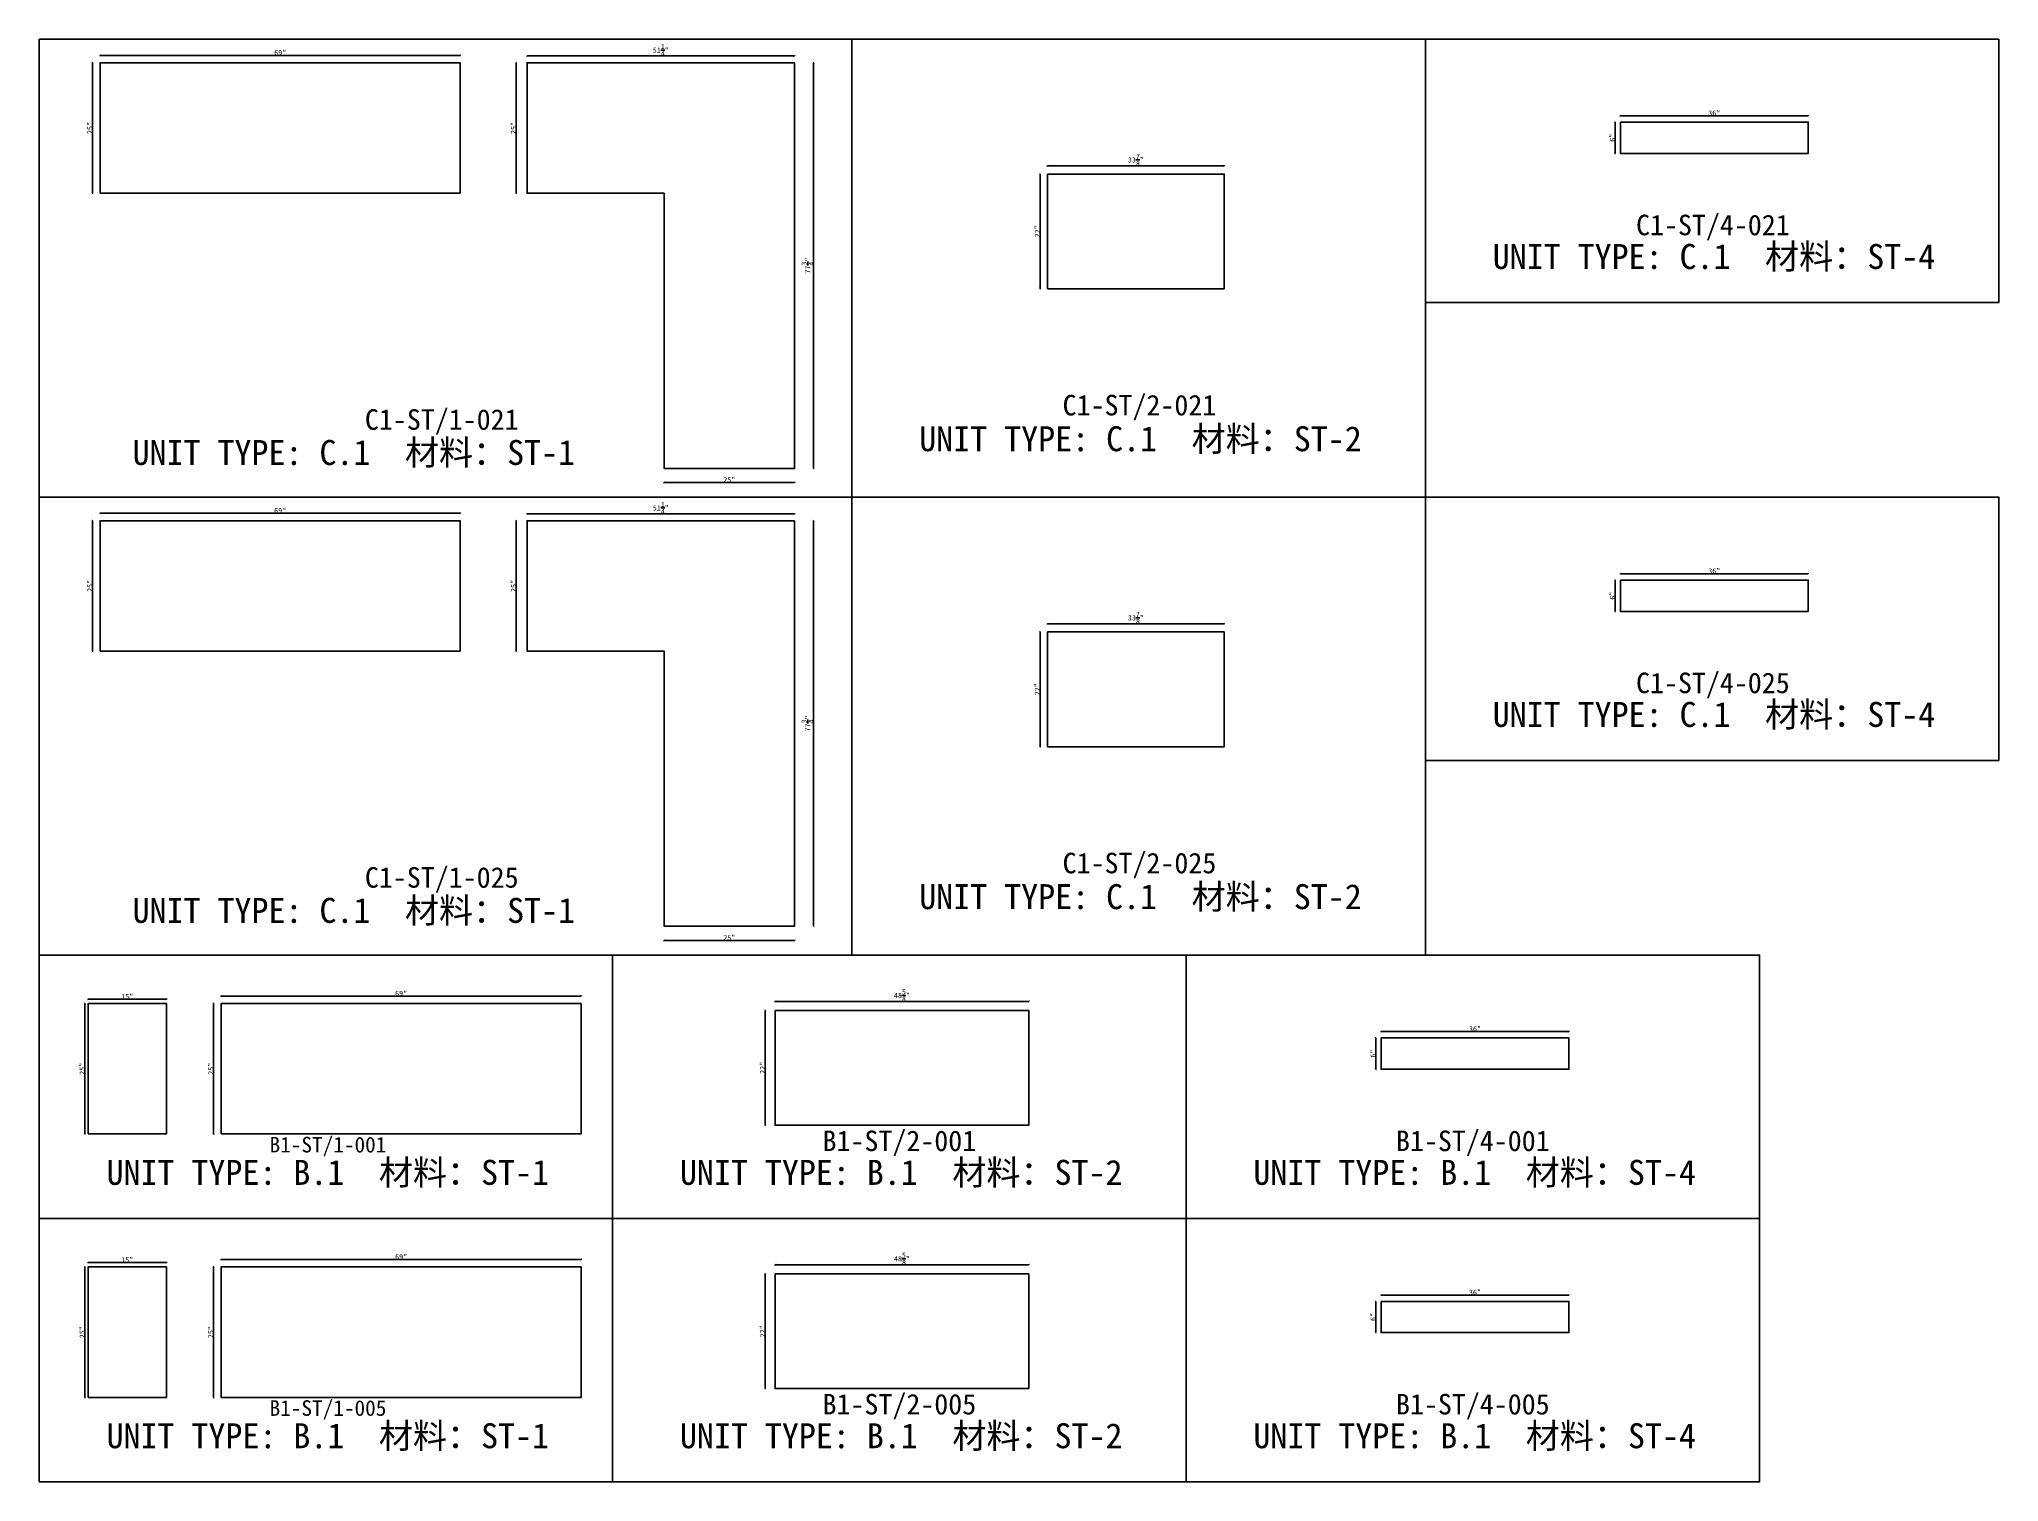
# Model space of a CAD drawing. Header units: millimetres. Extents: x -46966 to 138077, y -48408 to 2116.
# Drawn here: x -20934 to -11393, y -16272 to -9248 of the extents above; entities that cross this region are included whole.
import ezdxf
from ezdxf.enums import TextEntityAlignment as Align

# ---------------------------------------------------------------- set-up
doc = ezdxf.new("R2010")
doc.units = ezdxf.units.MM
doc.layers.add('PART_NUMBER', color=3, linetype='Continuous')
doc.styles.add('样式 1', font='')
doc.styles.get('样式 1').set_extended_font_data('NSimSun')
doc.dimstyles.new('副本 ISO-25', dxfattribs={"dimtxt": 25, "dimasz": 10, "dimexe": 1.5, "dimexo": 0.5, "dimtad": 1, "dimlfac": 0.03937, "dimlunit": 5, "dimtxsty": '样式 1', "dimblk": 'ARCHTICK', "dimcen": 2.5, "dimclrd": 256, "dimclrt": 1, "dimazin": 3, "dimtfac": 1, "dimtmove": 0, "dimatfit": 3, "dimfxlon": 1})

msp = doc.modelspace()

# ---------------------------------------------------------------- texts
at = {"style": '样式 1'}
for s, p in [('UNIT TYPE: C.1', (-13857.399, -10366.57)), ('材料：ST-4', (-12531.118, -10366.57)), ('UNIT TYPE: C.1', (-16649.274, -11253.748)), ('材料：ST-2', (-15322.993, -11253.748)), ('UNIT TYPE: C.1', (-20479.36, -11320.702)), ('材料：ST-1', (-19153.079, -11320.702)), ('UNIT TYPE: C.1', (-13857.399, -12596.137)), ('材料：ST-4', (-12531.118, -12596.137)), ('材料：ST-2', (-15322.993, -13483.316)), ('UNIT TYPE: C.1', (-20479.36, -13550.269)), ('材料：ST-1', (-19153.079, -13550.269)), ('UNIT TYPE: C.1', (-16649.274, -13483.316)), ('材料：ST-1', (-19279.874, -14825.704)), ('材料：ST-2', (-16488, -14825.704)), ('材料：ST-4', (-13696.126, -14825.704)), ('UNIT TYPE: B.1', (-20606.155, -14825.704)), ('UNIT TYPE: B.1', (-17814.281, -14825.704)), ('UNIT TYPE: B.1', (-15022.407, -14825.704)), ('UNIT TYPE: B.1', (-20606.155, -16108.102)), ('材料：ST-1', (-19279.874, -16108.102)), ('UNIT TYPE: B.1', (-17814.281, -16108.102)), ('材料：ST-2', (-16488, -16108.102)), ('UNIT TYPE: B.1', (-15022.407, -16108.102)), ('材料：ST-4', (-13696.126, -16108.102))]:
    msp.add_text(s, height=121.5865, dxfattribs=at).set_placement(p)
at = {"layer": 'PART_NUMBER', "color": 3, "style": '样式 1'}
for s, height, p in [('C1-ST/4-021', 100, (-12785.164, -10152.243)), ('C1-ST/2-021', 100, (-15577.038, -11029.413)), ('C1-ST/1-021', 100, (-18973.92, -11099.413)), ('C1-ST/4-025', 100, (-12785.164, -12381.811)), ('C1-ST/2-025', 100, (-15577.038, -13258.98)), ('C1-ST/1-025', 100, (-18973.92, -13328.98)), ('B1-ST/1-001', 76, (-19527.816, -14630.057)), ('B1-ST/2-001', 100, (-16745.899, -14611.378)), ('B1-ST/4-001', 100, (-13954.025, -14611.378)), ('B1-ST/2-005', 100, (-16745.899, -15893.776)), ('B1-ST/4-005', 100, (-13954.025, -15893.776)), ('B1-ST/1-005', 76, (-19527.816, -15912.455))]:
    msp.add_text(s, height=height, dxfattribs=at).set_placement(p, align=Align.MIDDLE_CENTER)

# ---------------------------------------------------------------- blocks, each defined once
blk = doc.blocks.new('_ArchTick')
at = {"color": 0, "linetype": 'ByBlock', "const_width": 0.15}
blk.add_lwpolyline([(-0.5, -0.5), (0.5, 0.5)], dxfattribs=at)
blk = doc.blocks.new('*D474')
at = {"color": 0, "lineweight": -2, "transparency": 16777216}
for p, q in [((-20710.3, -15225.4), (-20712.8, -15225.4)), ((-20710.3, -15860.4), (-20712.8, -15860.4))]:
    blk.add_line(p, q, dxfattribs=at)
at = {"lineweight": -2, "transparency": 16777216}
blk.add_line((-20711.3, -15860.4), (-20711.3, -15225.4), dxfattribs=at)
at = {"layer": 'Defpoints', "color": 0, "transparency": 16777216}
for p in [(-20711.3, -15225.4), (-20695.5, -15225.4), (-20695.5, -15860.4)]:
    blk.add_point(p, dxfattribs=at)
at = {"lineweight": -2, "transparency": 16777216, "xscale": 10, "yscale": 10, "zscale": 10}
for p, rotation in [((-20711.3, -15225.4), 90), ((-20711.3, -15860.4), 270)]:
    blk.add_blockref('_ArchTick', p, dxfattribs=dict(at, rotation=rotation))
at = {"color": 1, "transparency": 16777216, "insert": (-20724.4, -15542.9), "char_height": 25, "attachment_point": 5, "rotation": 90, "style": '样式 1'}
blk.add_mtext('\\A1;25"', dxfattribs=at)
blk = doc.blocks.new('*D475')
at = {"color": 0, "lineweight": -2, "transparency": 16777216}
for p, q in [((-20695.5, -15205), (-20695.5, -15202.5)), ((-20314.5, -15205), (-20314.5, -15202.5))]:
    blk.add_line(p, q, dxfattribs=at)
at = {"lineweight": -2, "transparency": 16777216}
blk.add_line((-20695.5, -15204), (-20314.5, -15204), dxfattribs=at)
at = {"layer": 'Defpoints', "color": 0, "transparency": 16777216}
for p in [(-20695.5, -15225.4), (-20314.5, -15204), (-20314.5, -15225.4)]:
    blk.add_point(p, dxfattribs=at)
at = {"lineweight": -2, "transparency": 16777216, "xscale": 10, "yscale": 10, "zscale": 10, "rotation": 180}
blk.add_blockref('_ArchTick', (-20695.5, -15204), dxfattribs=at)
at = {"lineweight": -2, "transparency": 16777216, "xscale": 10, "yscale": 10, "zscale": 10}
blk.add_blockref('_ArchTick', (-20314.5, -15204), dxfattribs=at)
at = {"color": 1, "transparency": 16777216, "insert": (-20505, -15190.8), "char_height": 25, "attachment_point": 5, "style": '样式 1'}
blk.add_mtext('\\A1;15"', dxfattribs=at)
blk = doc.blocks.new('*D476')
at = {"color": 0, "lineweight": -2, "transparency": 16777216}
for p, q in [((-20084.2, -15225.4), (-20086.7, -15225.4)), ((-20084.2, -15860.4), (-20086.7, -15860.4))]:
    blk.add_line(p, q, dxfattribs=at)
at = {"lineweight": -2, "transparency": 16777216}
blk.add_line((-20085.2, -15860.4), (-20085.2, -15225.4), dxfattribs=at)
at = {"layer": 'Defpoints', "color": 0, "transparency": 16777216}
for p in [(-20085.2, -15225.4), (-20048.2, -15225.4), (-20048.2, -15860.4)]:
    blk.add_point(p, dxfattribs=at)
at = {"lineweight": -2, "transparency": 16777216, "xscale": 10, "yscale": 10, "zscale": 10}
for p, rotation in [((-20085.2, -15225.4), 90), ((-20085.2, -15860.4), 270)]:
    blk.add_blockref('_ArchTick', p, dxfattribs=dict(at, rotation=rotation))
at = {"color": 1, "transparency": 16777216, "insert": (-20098.3, -15542.9), "char_height": 25, "attachment_point": 5, "rotation": 90, "style": '样式 1'}
blk.add_mtext('\\A1;25"', dxfattribs=at)
blk = doc.blocks.new('*D477')
at = {"color": 0, "lineweight": -2, "transparency": 16777216}
for p, q in [((-20048.2, -15190.1), (-20048.2, -15187.6)), ((-18295.6, -15190.1), (-18295.6, -15187.6))]:
    blk.add_line(p, q, dxfattribs=at)
at = {"lineweight": -2, "transparency": 16777216}
blk.add_line((-20048.2, -15189.1), (-18295.6, -15189.1), dxfattribs=at)
at = {"layer": 'Defpoints', "color": 0, "transparency": 16777216}
for p in [(-20048.2, -15225.4), (-18295.6, -15189.1), (-18295.6, -15225.4)]:
    blk.add_point(p, dxfattribs=at)
at = {"lineweight": -2, "transparency": 16777216, "xscale": 10, "yscale": 10, "zscale": 10, "rotation": 180}
blk.add_blockref('_ArchTick', (-20048.2, -15189.1), dxfattribs=at)
at = {"lineweight": -2, "transparency": 16777216, "xscale": 10, "yscale": 10, "zscale": 10}
blk.add_blockref('_ArchTick', (-18295.6, -15189.1), dxfattribs=at)
at = {"color": 1, "transparency": 16777216, "insert": (-19171.9, -15175.9), "char_height": 25, "attachment_point": 5, "style": '样式 1'}
blk.add_mtext('\\A1;69"', dxfattribs=at)
blk = doc.blocks.new('*D478')
at = {"color": 0, "lineweight": -2, "transparency": 16777216}
for p, q in [((-17350.9, -15215.7), (-17350.9, -15213.2)), ((-16115.8, -15215.7), (-16115.8, -15213.2))]:
    blk.add_line(p, q, dxfattribs=at)
at = {"lineweight": -2, "transparency": 16777216}
blk.add_line((-17350.9, -15214.7), (-16115.8, -15214.7), dxfattribs=at)
at = {"layer": 'Defpoints', "color": 0, "transparency": 16777216}
for p in [(-17350.9, -15259.2), (-16115.8, -15214.7), (-16115.8, -15259.2)]:
    blk.add_point(p, dxfattribs=at)
at = {"lineweight": -2, "transparency": 16777216, "xscale": 10, "yscale": 10, "zscale": 10, "rotation": 180}
blk.add_blockref('_ArchTick', (-17350.9, -15214.7), dxfattribs=at)
at = {"lineweight": -2, "transparency": 16777216, "xscale": 10, "yscale": 10, "zscale": 10}
blk.add_blockref('_ArchTick', (-16115.8, -15214.7), dxfattribs=at)
at = {"color": 1, "transparency": 16777216, "insert": (-16733.3, -15185.6), "char_height": 25, "attachment_point": 5, "style": '样式 1'}
blk.add_mtext('\\A1;48{\\H1x;\\S5/8;}"', dxfattribs=at)
blk = doc.blocks.new('*D479')
at = {"color": 0, "lineweight": -2, "transparency": 16777216}
for p, q in [((-17397.6, -15259.2), (-17400.1, -15259.2)), ((-17397.6, -15818), (-17400.1, -15818))]:
    blk.add_line(p, q, dxfattribs=at)
at = {"lineweight": -2, "transparency": 16777216}
blk.add_line((-17398.6, -15818), (-17398.6, -15259.2), dxfattribs=at)
at = {"layer": 'Defpoints', "color": 0, "transparency": 16777216}
for p in [(-17398.6, -15259.2), (-17350.9, -15259.2), (-17350.9, -15818)]:
    blk.add_point(p, dxfattribs=at)
at = {"lineweight": -2, "transparency": 16777216, "xscale": 10, "yscale": 10, "zscale": 10}
for p, rotation in [((-17398.6, -15259.2), 90), ((-17398.6, -15818), 270)]:
    blk.add_blockref('_ArchTick', p, dxfattribs=dict(at, rotation=rotation))
at = {"color": 1, "transparency": 16777216, "insert": (-17411.8, -15538.6), "char_height": 25, "attachment_point": 5, "rotation": 90, "style": '样式 1'}
blk.add_mtext('\\A1;22"', dxfattribs=at)
blk = doc.blocks.new('*D480')
at = {"color": 0, "lineweight": -2, "transparency": 16777216}
for p, q in [((-14400.7, -15363.1), (-14400.7, -15360.6)), ((-13486.3, -15363.1), (-13486.3, -15360.6))]:
    blk.add_line(p, q, dxfattribs=at)
at = {"lineweight": -2, "transparency": 16777216}
blk.add_line((-14400.7, -15362.1), (-13486.3, -15362.1), dxfattribs=at)
at = {"layer": 'Defpoints', "color": 0, "transparency": 16777216}
for p in [(-14400.7, -15392.9), (-13486.3, -15362.1), (-13486.3, -15392.9)]:
    blk.add_point(p, dxfattribs=at)
at = {"lineweight": -2, "transparency": 16777216, "xscale": 10, "yscale": 10, "zscale": 10, "rotation": 180}
blk.add_blockref('_ArchTick', (-14400.7, -15362.1), dxfattribs=at)
at = {"lineweight": -2, "transparency": 16777216, "xscale": 10, "yscale": 10, "zscale": 10}
blk.add_blockref('_ArchTick', (-13486.3, -15362.1), dxfattribs=at)
at = {"color": 1, "transparency": 16777216, "insert": (-13943.5, -15349), "char_height": 25, "attachment_point": 5, "style": '样式 1'}
blk.add_mtext('\\A1;36"', dxfattribs=at)
blk = doc.blocks.new('*D481')
at = {"color": 0, "lineweight": -2, "transparency": 16777216}
for p, q in [((-14425.6, -15392.9), (-14428.1, -15392.9)), ((-14425.6, -15545.3), (-14428.1, -15545.3))]:
    blk.add_line(p, q, dxfattribs=at)
at = {"lineweight": -2, "transparency": 16777216}
blk.add_line((-14426.6, -15545.3), (-14426.6, -15392.9), dxfattribs=at)
at = {"layer": 'Defpoints', "color": 0, "transparency": 16777216}
for p in [(-14426.6, -15392.9), (-14400.7, -15392.9), (-14400.7, -15545.3)]:
    blk.add_point(p, dxfattribs=at)
at = {"lineweight": -2, "transparency": 16777216, "xscale": 10, "yscale": 10, "zscale": 10}
for p, rotation in [((-14426.6, -15392.9), 90), ((-14426.6, -15545.3), 270)]:
    blk.add_blockref('_ArchTick', p, dxfattribs=dict(at, rotation=rotation))
at = {"color": 1, "transparency": 16777216, "insert": (-14439.7, -15469.1), "char_height": 25, "attachment_point": 5, "rotation": 90, "style": '样式 1'}
blk.add_mtext('\\A1;6"', dxfattribs=at)
blk = doc.blocks.new('*D466')
at = {"color": 0, "lineweight": -2, "transparency": 16777216}
for p, q in [((-20710.3, -13943), (-20712.8, -13943)), ((-20710.3, -14578), (-20712.8, -14578))]:
    blk.add_line(p, q, dxfattribs=at)
at = {"lineweight": -2, "transparency": 16777216}
blk.add_line((-20711.3, -14578), (-20711.3, -13943), dxfattribs=at)
at = {"layer": 'Defpoints', "color": 0, "transparency": 16777216}
for p in [(-20711.3, -13943), (-20695.5, -13943), (-20695.5, -14578)]:
    blk.add_point(p, dxfattribs=at)
at = {"lineweight": -2, "transparency": 16777216, "xscale": 10, "yscale": 10, "zscale": 10}
for p, rotation in [((-20711.3, -13943), 90), ((-20711.3, -14578), 270)]:
    blk.add_blockref('_ArchTick', p, dxfattribs=dict(at, rotation=rotation))
at = {"color": 1, "transparency": 16777216, "insert": (-20724.4, -14260.5), "char_height": 25, "attachment_point": 5, "rotation": 90, "style": '样式 1'}
blk.add_mtext('\\A1;25"', dxfattribs=at)
blk = doc.blocks.new('*D467')
at = {"color": 0, "lineweight": -2, "transparency": 16777216}
for p, q in [((-20695.5, -13922.6), (-20695.5, -13920.1)), ((-20314.5, -13922.6), (-20314.5, -13920.1))]:
    blk.add_line(p, q, dxfattribs=at)
at = {"lineweight": -2, "transparency": 16777216}
blk.add_line((-20695.5, -13921.6), (-20314.5, -13921.6), dxfattribs=at)
at = {"layer": 'Defpoints', "color": 0, "transparency": 16777216}
for p in [(-20314.5, -13921.6), (-20695.5, -13943), (-20314.5, -13943)]:
    blk.add_point(p, dxfattribs=at)
at = {"lineweight": -2, "transparency": 16777216, "xscale": 10, "yscale": 10, "zscale": 10, "rotation": 180}
blk.add_blockref('_ArchTick', (-20695.5, -13921.6), dxfattribs=at)
at = {"lineweight": -2, "transparency": 16777216, "xscale": 10, "yscale": 10, "zscale": 10}
blk.add_blockref('_ArchTick', (-20314.5, -13921.6), dxfattribs=at)
at = {"color": 1, "transparency": 16777216, "insert": (-20505, -13908.4), "char_height": 25, "attachment_point": 5, "style": '样式 1'}
blk.add_mtext('\\A1;15"', dxfattribs=at)
blk = doc.blocks.new('*D468')
at = {"color": 0, "lineweight": -2, "transparency": 16777216}
for p, q in [((-20084.2, -13943), (-20086.7, -13943)), ((-20084.2, -14578), (-20086.7, -14578))]:
    blk.add_line(p, q, dxfattribs=at)
at = {"lineweight": -2, "transparency": 16777216}
blk.add_line((-20085.2, -14578), (-20085.2, -13943), dxfattribs=at)
at = {"layer": 'Defpoints', "color": 0, "transparency": 16777216}
for p in [(-20085.2, -13943), (-20048.2, -13943), (-20048.2, -14578)]:
    blk.add_point(p, dxfattribs=at)
at = {"lineweight": -2, "transparency": 16777216, "xscale": 10, "yscale": 10, "zscale": 10}
for p, rotation in [((-20085.2, -13943), 90), ((-20085.2, -14578), 270)]:
    blk.add_blockref('_ArchTick', p, dxfattribs=dict(at, rotation=rotation))
at = {"color": 1, "transparency": 16777216, "insert": (-20098.3, -14260.5), "char_height": 25, "attachment_point": 5, "rotation": 90, "style": '样式 1'}
blk.add_mtext('\\A1;25"', dxfattribs=at)
blk = doc.blocks.new('*D469')
at = {"color": 0, "lineweight": -2, "transparency": 16777216}
for p, q in [((-20048.2, -13907.7), (-20048.2, -13905.2)), ((-18295.6, -13907.7), (-18295.6, -13905.2))]:
    blk.add_line(p, q, dxfattribs=at)
at = {"lineweight": -2, "transparency": 16777216}
blk.add_line((-20048.2, -13906.7), (-18295.6, -13906.7), dxfattribs=at)
at = {"layer": 'Defpoints', "color": 0, "transparency": 16777216}
for p in [(-18295.6, -13906.7), (-20048.2, -13943), (-18295.6, -13943)]:
    blk.add_point(p, dxfattribs=at)
at = {"lineweight": -2, "transparency": 16777216, "xscale": 10, "yscale": 10, "zscale": 10, "rotation": 180}
blk.add_blockref('_ArchTick', (-20048.2, -13906.7), dxfattribs=at)
at = {"lineweight": -2, "transparency": 16777216, "xscale": 10, "yscale": 10, "zscale": 10}
blk.add_blockref('_ArchTick', (-18295.6, -13906.7), dxfattribs=at)
at = {"color": 1, "transparency": 16777216, "insert": (-19171.9, -13893.5), "char_height": 25, "attachment_point": 5, "style": '样式 1'}
blk.add_mtext('\\A1;69"', dxfattribs=at)
blk = doc.blocks.new('*D470')
at = {"color": 0, "lineweight": -2, "transparency": 16777216}
for p, q in [((-17350.9, -13933.3), (-17350.9, -13930.8)), ((-16115.8, -13933.3), (-16115.8, -13930.8))]:
    blk.add_line(p, q, dxfattribs=at)
at = {"lineweight": -2, "transparency": 16777216}
blk.add_line((-17350.9, -13932.3), (-16115.8, -13932.3), dxfattribs=at)
at = {"layer": 'Defpoints', "color": 0, "transparency": 16777216}
for p in [(-17350.9, -13976.8), (-16115.8, -13932.3), (-16115.8, -13976.8)]:
    blk.add_point(p, dxfattribs=at)
at = {"lineweight": -2, "transparency": 16777216, "xscale": 10, "yscale": 10, "zscale": 10, "rotation": 180}
blk.add_blockref('_ArchTick', (-17350.9, -13932.3), dxfattribs=at)
at = {"lineweight": -2, "transparency": 16777216, "xscale": 10, "yscale": 10, "zscale": 10}
blk.add_blockref('_ArchTick', (-16115.8, -13932.3), dxfattribs=at)
at = {"color": 1, "transparency": 16777216, "insert": (-16733.3, -13903.2), "char_height": 25, "attachment_point": 5, "style": '样式 1'}
blk.add_mtext('\\A1;48{\\H1x;\\S5/8;}"', dxfattribs=at)
blk = doc.blocks.new('*D471')
at = {"color": 0, "lineweight": -2, "transparency": 16777216}
for p, q in [((-17397.6, -13976.8), (-17400.1, -13976.8)), ((-17397.6, -14535.6), (-17400.1, -14535.6))]:
    blk.add_line(p, q, dxfattribs=at)
at = {"lineweight": -2, "transparency": 16777216}
blk.add_line((-17398.6, -14535.6), (-17398.6, -13976.8), dxfattribs=at)
at = {"layer": 'Defpoints', "color": 0, "transparency": 16777216}
for p in [(-17398.6, -13976.8), (-17350.9, -13976.8), (-17350.9, -14535.6)]:
    blk.add_point(p, dxfattribs=at)
at = {"lineweight": -2, "transparency": 16777216, "xscale": 10, "yscale": 10, "zscale": 10}
for p, rotation in [((-17398.6, -13976.8), 90), ((-17398.6, -14535.6), 270)]:
    blk.add_blockref('_ArchTick', p, dxfattribs=dict(at, rotation=rotation))
at = {"color": 1, "transparency": 16777216, "insert": (-17411.8, -14256.2), "char_height": 25, "attachment_point": 5, "rotation": 90, "style": '样式 1'}
blk.add_mtext('\\A1;22"', dxfattribs=at)
blk = doc.blocks.new('*D472')
at = {"color": 0, "lineweight": -2, "transparency": 16777216}
for p, q in [((-14400.7, -14080.7), (-14400.7, -14078.2)), ((-13486.3, -14080.7), (-13486.3, -14078.2))]:
    blk.add_line(p, q, dxfattribs=at)
at = {"lineweight": -2, "transparency": 16777216}
blk.add_line((-14400.7, -14079.7), (-13486.3, -14079.7), dxfattribs=at)
at = {"layer": 'Defpoints', "color": 0, "transparency": 16777216}
for p in [(-14400.7, -14110.5), (-13486.3, -14079.7), (-13486.3, -14110.5)]:
    blk.add_point(p, dxfattribs=at)
at = {"lineweight": -2, "transparency": 16777216, "xscale": 10, "yscale": 10, "zscale": 10, "rotation": 180}
blk.add_blockref('_ArchTick', (-14400.7, -14079.7), dxfattribs=at)
at = {"lineweight": -2, "transparency": 16777216, "xscale": 10, "yscale": 10, "zscale": 10}
blk.add_blockref('_ArchTick', (-13486.3, -14079.7), dxfattribs=at)
at = {"color": 1, "transparency": 16777216, "insert": (-13943.5, -14066.6), "char_height": 25, "attachment_point": 5, "style": '样式 1'}
blk.add_mtext('\\A1;36"', dxfattribs=at)
blk = doc.blocks.new('*D473')
at = {"color": 0, "lineweight": -2, "transparency": 16777216}
for p, q in [((-14425.6, -14110.5), (-14428.1, -14110.5)), ((-14425.6, -14262.9), (-14428.1, -14262.9))]:
    blk.add_line(p, q, dxfattribs=at)
at = {"lineweight": -2, "transparency": 16777216}
blk.add_line((-14426.6, -14262.9), (-14426.6, -14110.5), dxfattribs=at)
at = {"layer": 'Defpoints', "color": 0, "transparency": 16777216}
for p in [(-14426.6, -14110.5), (-14400.7, -14110.5), (-14400.7, -14262.9)]:
    blk.add_point(p, dxfattribs=at)
at = {"lineweight": -2, "transparency": 16777216, "xscale": 10, "yscale": 10, "zscale": 10}
for p, rotation in [((-14426.6, -14110.5), 90), ((-14426.6, -14262.9), 270)]:
    blk.add_blockref('_ArchTick', p, dxfattribs=dict(at, rotation=rotation))
at = {"color": 1, "transparency": 16777216, "insert": (-14439.7, -14186.7), "char_height": 25, "attachment_point": 5, "rotation": 90, "style": '样式 1'}
blk.add_mtext('\\A1;6"', dxfattribs=at)
blk = doc.blocks.new('*D460')
at = {"color": 0, "lineweight": -2, "transparency": 16777216}
for p, q in [((-20673, -11592.2), (-20675.5, -11592.2)), ((-20673, -12227.2), (-20675.5, -12227.2))]:
    blk.add_line(p, q, dxfattribs=at)
at = {"lineweight": -2, "transparency": 16777216}
blk.add_line((-20674, -12227.2), (-20674, -11592.2), dxfattribs=at)
at = {"layer": 'Defpoints', "color": 0, "transparency": 16777216}
for p in [(-20674, -11592.2), (-20637, -11592.2), (-20637, -12227.2)]:
    blk.add_point(p, dxfattribs=at)
at = {"lineweight": -2, "transparency": 16777216, "xscale": 10, "yscale": 10, "zscale": 10}
for p, rotation in [((-20674, -11592.2), 90), ((-20674, -12227.2), 270)]:
    blk.add_blockref('_ArchTick', p, dxfattribs=dict(at, rotation=rotation))
at = {"color": 1, "transparency": 16777216, "insert": (-20687.1, -11909.7), "char_height": 25, "attachment_point": 5, "rotation": 90, "style": '样式 1'}
blk.add_mtext('\\A1;25"', dxfattribs=at)
blk = doc.blocks.new('*D461')
at = {"color": 0, "lineweight": -2, "transparency": 16777216}
for p, q in [((-20637, -11556.8), (-20637, -11554.3)), ((-18884.4, -11556.8), (-18884.4, -11554.3))]:
    blk.add_line(p, q, dxfattribs=at)
at = {"lineweight": -2, "transparency": 16777216}
blk.add_line((-20637, -11555.8), (-18884.4, -11555.8), dxfattribs=at)
at = {"layer": 'Defpoints', "color": 0, "transparency": 16777216}
for p in [(-20637, -11592.2), (-18884.4, -11555.8), (-18884.4, -11592.2)]:
    blk.add_point(p, dxfattribs=at)
at = {"lineweight": -2, "transparency": 16777216, "xscale": 10, "yscale": 10, "zscale": 10, "rotation": 180}
blk.add_blockref('_ArchTick', (-20637, -11555.8), dxfattribs=at)
at = {"lineweight": -2, "transparency": 16777216, "xscale": 10, "yscale": 10, "zscale": 10}
blk.add_blockref('_ArchTick', (-18884.4, -11555.8), dxfattribs=at)
at = {"color": 1, "transparency": 16777216, "insert": (-19760.7, -11542.7), "char_height": 25, "attachment_point": 5, "style": '样式 1'}
blk.add_mtext('\\A1;69"', dxfattribs=at)
blk = doc.blocks.new('*D462')
at = {"color": 0, "lineweight": -2, "transparency": 16777216}
for p, q in [((-18558.1, -11560), (-18558.1, -11557.5)), ((-17256.4, -11560), (-17256.4, -11557.5))]:
    blk.add_line(p, q, dxfattribs=at)
at = {"lineweight": -2, "transparency": 16777216}
blk.add_line((-18558.1, -11559), (-17256.4, -11559), dxfattribs=at)
at = {"layer": 'Defpoints', "color": 0, "transparency": 16777216}
for p in [(-18558.1, -11592.2), (-17256.4, -11559), (-17256.4, -11592.2)]:
    blk.add_point(p, dxfattribs=at)
at = {"lineweight": -2, "transparency": 16777216, "xscale": 10, "yscale": 10, "zscale": 10, "rotation": 180}
blk.add_blockref('_ArchTick', (-18558.1, -11559), dxfattribs=at)
at = {"lineweight": -2, "transparency": 16777216, "xscale": 10, "yscale": 10, "zscale": 10}
blk.add_blockref('_ArchTick', (-17256.4, -11559), dxfattribs=at)
at = {"color": 1, "transparency": 16777216, "insert": (-17907.3, -11530), "char_height": 25, "attachment_point": 5, "style": '样式 1'}
blk.add_mtext('\\A1;51{\\H1x;\\S1/4;}"', dxfattribs=at)
blk = doc.blocks.new('*D463')
at = {"color": 0, "lineweight": -2, "transparency": 16777216}
for p, q in [((-18610.6, -11592.2), (-18613.1, -11592.2)), ((-18610.6, -12227.2), (-18613.1, -12227.2))]:
    blk.add_line(p, q, dxfattribs=at)
at = {"lineweight": -2, "transparency": 16777216}
blk.add_line((-18611.6, -12227.2), (-18611.6, -11592.2), dxfattribs=at)
at = {"layer": 'Defpoints', "color": 0, "transparency": 16777216}
for p in [(-18611.6, -11592.2), (-18558.1, -11592.2), (-18558.1, -12227.2)]:
    blk.add_point(p, dxfattribs=at)
at = {"lineweight": -2, "transparency": 16777216, "xscale": 10, "yscale": 10, "zscale": 10}
for p, rotation in [((-18611.6, -11592.2), 90), ((-18611.6, -12227.2), 270)]:
    blk.add_blockref('_ArchTick', p, dxfattribs=dict(at, rotation=rotation))
at = {"color": 1, "transparency": 16777216, "insert": (-18624.7, -11909.7), "char_height": 25, "attachment_point": 5, "rotation": 90, "style": '样式 1'}
blk.add_mtext('\\A1;25"', dxfattribs=at)
blk = doc.blocks.new('*D456')
at = {"color": 0, "lineweight": -2, "transparency": 16777216}
for p, q in [((-17891.4, -13634.4), (-17891.4, -13636.9)), ((-17256.4, -13634.4), (-17256.4, -13636.9))]:
    blk.add_line(p, q, dxfattribs=at)
at = {"lineweight": -2, "transparency": 16777216}
blk.add_line((-17256.4, -13635.4), (-17891.4, -13635.4), dxfattribs=at)
at = {"layer": 'Defpoints', "color": 0, "transparency": 16777216}
for p in [(-17891.4, -13567), (-17891.4, -13635.4), (-17256.4, -13567)]:
    blk.add_point(p, dxfattribs=at)
at = {"lineweight": -2, "transparency": 16777216, "xscale": 10, "yscale": 10, "zscale": 10, "rotation": 180}
blk.add_blockref('_ArchTick', (-17891.4, -13635.4), dxfattribs=at)
at = {"lineweight": -2, "transparency": 16777216, "xscale": 10, "yscale": 10, "zscale": 10}
blk.add_blockref('_ArchTick', (-17256.4, -13635.4), dxfattribs=at)
at = {"color": 1, "transparency": 16777216, "insert": (-17573.9, -13622.3), "char_height": 25, "attachment_point": 5, "style": '样式 1'}
blk.add_mtext('\\A1;25"', dxfattribs=at)
blk = doc.blocks.new('*D457')
at = {"color": 0, "lineweight": -2, "transparency": 16777216}
for p, q in [((-17164.2, -11592.2), (-17161.7, -11592.2)), ((-17164.2, -13567), (-17161.7, -13567))]:
    blk.add_line(p, q, dxfattribs=at)
at = {"lineweight": -2, "transparency": 16777216}
blk.add_line((-17163.2, -13567), (-17163.2, -11592.2), dxfattribs=at)
at = {"layer": 'Defpoints', "color": 0, "transparency": 16777216}
for p in [(-17256.4, -11592.2), (-17163.2, -11592.2), (-17256.4, -13567)]:
    blk.add_point(p, dxfattribs=at)
at = {"lineweight": -2, "transparency": 16777216, "xscale": 10, "yscale": 10, "zscale": 10}
for p, rotation in [((-17163.2, -11592.2), 90), ((-17163.2, -13567), 270)]:
    blk.add_blockref('_ArchTick', p, dxfattribs=dict(at, rotation=rotation))
at = {"color": 1, "transparency": 16777216, "insert": (-17192.3, -12579.6), "char_height": 25, "attachment_point": 5, "rotation": 90, "style": '样式 1'}
blk.add_mtext('\\A1;77{\\H1x;\\S3/4;}"', dxfattribs=at)
blk = doc.blocks.new('*D458')
at = {"color": 0, "lineweight": -2, "transparency": 16777216}
for p, q in [((-16024.5, -12095.3), (-16024.5, -12092.8)), ((-15164.1, -12095.3), (-15164.1, -12092.8))]:
    blk.add_line(p, q, dxfattribs=at)
at = {"lineweight": -2, "transparency": 16777216}
blk.add_line((-16024.5, -12094.3), (-15164.1, -12094.3), dxfattribs=at)
at = {"layer": 'Defpoints', "color": 0, "transparency": 16777216}
for p in [(-15164.1, -12094.3), (-16024.5, -12133.7), (-15164.1, -12133.7)]:
    blk.add_point(p, dxfattribs=at)
at = {"lineweight": -2, "transparency": 16777216, "xscale": 10, "yscale": 10, "zscale": 10, "rotation": 180}
blk.add_blockref('_ArchTick', (-16024.5, -12094.3), dxfattribs=at)
at = {"lineweight": -2, "transparency": 16777216, "xscale": 10, "yscale": 10, "zscale": 10}
blk.add_blockref('_ArchTick', (-15164.1, -12094.3), dxfattribs=at)
at = {"color": 1, "transparency": 16777216, "insert": (-15594.3, -12065.2), "char_height": 25, "attachment_point": 5, "style": '样式 1'}
blk.add_mtext('\\A1;33{\\H1x;\\S7/8;}"', dxfattribs=at)
blk = doc.blocks.new('*D459')
at = {"color": 0, "lineweight": -2, "transparency": 16777216}
for p, q in [((-16060.1, -12133.7), (-16062.6, -12133.7)), ((-16060.1, -12692.5), (-16062.6, -12692.5))]:
    blk.add_line(p, q, dxfattribs=at)
at = {"lineweight": -2, "transparency": 16777216}
blk.add_line((-16061.1, -12133.7), (-16061.1, -12692.5), dxfattribs=at)
at = {"layer": 'Defpoints', "color": 0, "transparency": 16777216}
for p in [(-16024.5, -12133.7), (-16061.1, -12692.5), (-16024.5, -12692.5)]:
    blk.add_point(p, dxfattribs=at)
at = {"lineweight": -2, "transparency": 16777216, "xscale": 10, "yscale": 10, "zscale": 10}
for p, rotation in [((-16061.1, -12133.7), 90), ((-16061.1, -12692.5), 270)]:
    blk.add_blockref('_ArchTick', p, dxfattribs=dict(at, rotation=rotation))
at = {"color": 1, "transparency": 16777216, "insert": (-16074.3, -12413.1), "char_height": 25, "attachment_point": 5, "rotation": 90, "style": '样式 1'}
blk.add_mtext('\\A1;22"', dxfattribs=at)
blk = doc.blocks.new('*D464')
at = {"color": 0, "lineweight": -2, "transparency": 16777216}
for p, q in [((-13235.7, -11851.1), (-13235.7, -11848.6)), ((-12321.3, -11851.1), (-12321.3, -11848.6))]:
    blk.add_line(p, q, dxfattribs=at)
at = {"lineweight": -2, "transparency": 16777216}
blk.add_line((-13235.7, -11850.1), (-12321.3, -11850.1), dxfattribs=at)
at = {"layer": 'Defpoints', "color": 0, "transparency": 16777216}
for p in [(-13235.7, -11881), (-12321.3, -11850.1), (-12321.3, -11881)]:
    blk.add_point(p, dxfattribs=at)
at = {"lineweight": -2, "transparency": 16777216, "xscale": 10, "yscale": 10, "zscale": 10, "rotation": 180}
blk.add_blockref('_ArchTick', (-13235.7, -11850.1), dxfattribs=at)
at = {"lineweight": -2, "transparency": 16777216, "xscale": 10, "yscale": 10, "zscale": 10}
blk.add_blockref('_ArchTick', (-12321.3, -11850.1), dxfattribs=at)
at = {"color": 1, "transparency": 16777216, "insert": (-12778.5, -11837), "char_height": 25, "attachment_point": 5, "style": '样式 1'}
blk.add_mtext('\\A1;36"', dxfattribs=at)
blk = doc.blocks.new('*D465')
at = {"color": 0, "lineweight": -2, "transparency": 16777216}
for p, q in [((-13260.5, -11881), (-13263, -11881)), ((-13260.5, -12033.4), (-13263, -12033.4))]:
    blk.add_line(p, q, dxfattribs=at)
at = {"lineweight": -2, "transparency": 16777216}
blk.add_line((-13261.5, -12033.4), (-13261.5, -11881), dxfattribs=at)
at = {"layer": 'Defpoints', "color": 0, "transparency": 16777216}
for p in [(-13261.5, -11881), (-13235.7, -11881), (-13235.7, -12033.4)]:
    blk.add_point(p, dxfattribs=at)
at = {"lineweight": -2, "transparency": 16777216, "xscale": 10, "yscale": 10, "zscale": 10}
for p, rotation in [((-13261.5, -11881), 90), ((-13261.5, -12033.4), 270)]:
    blk.add_blockref('_ArchTick', p, dxfattribs=dict(at, rotation=rotation))
at = {"color": 1, "transparency": 16777216, "insert": (-13274.7, -11957.2), "char_height": 25, "attachment_point": 5, "rotation": 90, "style": '样式 1'}
blk.add_mtext('\\A1;6"', dxfattribs=at)
blk = doc.blocks.new('*D450')
at = {"color": 0, "lineweight": -2, "transparency": 16777216}
for p, q in [((-20673, -9362.6), (-20675.5, -9362.6)), ((-20673, -9997.6), (-20675.5, -9997.6))]:
    blk.add_line(p, q, dxfattribs=at)
at = {"lineweight": -2, "transparency": 16777216}
blk.add_line((-20674, -9997.6), (-20674, -9362.6), dxfattribs=at)
at = {"layer": 'Defpoints', "color": 0, "transparency": 16777216}
for p in [(-20674, -9362.6), (-20637, -9362.6), (-20637, -9997.6)]:
    blk.add_point(p, dxfattribs=at)
at = {"lineweight": -2, "transparency": 16777216, "xscale": 10, "yscale": 10, "zscale": 10}
for p, rotation in [((-20674, -9362.6), 90), ((-20674, -9997.6), 270)]:
    blk.add_blockref('_ArchTick', p, dxfattribs=dict(at, rotation=rotation))
at = {"color": 1, "transparency": 16777216, "insert": (-20687.1, -9680.1), "char_height": 25, "attachment_point": 5, "rotation": 90, "style": '样式 1'}
blk.add_mtext('\\A1;25"', dxfattribs=at)
blk = doc.blocks.new('*D451')
at = {"color": 0, "lineweight": -2, "transparency": 16777216}
for p, q in [((-20637, -9327.3), (-20637, -9324.8)), ((-18884.4, -9327.3), (-18884.4, -9324.8))]:
    blk.add_line(p, q, dxfattribs=at)
at = {"lineweight": -2, "transparency": 16777216}
blk.add_line((-20637, -9326.3), (-18884.4, -9326.3), dxfattribs=at)
at = {"layer": 'Defpoints', "color": 0, "transparency": 16777216}
for p in [(-18884.4, -9326.3), (-20637, -9362.6), (-18884.4, -9362.6)]:
    blk.add_point(p, dxfattribs=at)
at = {"lineweight": -2, "transparency": 16777216, "xscale": 10, "yscale": 10, "zscale": 10, "rotation": 180}
blk.add_blockref('_ArchTick', (-20637, -9326.3), dxfattribs=at)
at = {"lineweight": -2, "transparency": 16777216, "xscale": 10, "yscale": 10, "zscale": 10}
blk.add_blockref('_ArchTick', (-18884.4, -9326.3), dxfattribs=at)
at = {"color": 1, "transparency": 16777216, "insert": (-19760.7, -9313.1), "char_height": 25, "attachment_point": 5, "style": '样式 1'}
blk.add_mtext('\\A1;69"', dxfattribs=at)
blk = doc.blocks.new('*D452')
at = {"color": 0, "lineweight": -2, "transparency": 16777216}
for p, q in [((-18558.1, -9330.5), (-18558.1, -9328)), ((-17256.4, -9330.5), (-17256.4, -9328))]:
    blk.add_line(p, q, dxfattribs=at)
at = {"lineweight": -2, "transparency": 16777216}
blk.add_line((-18558.1, -9329.5), (-17256.4, -9329.5), dxfattribs=at)
at = {"layer": 'Defpoints', "color": 0, "transparency": 16777216}
for p in [(-17256.4, -9329.5), (-18558.1, -9362.6), (-17256.4, -9362.6)]:
    blk.add_point(p, dxfattribs=at)
at = {"lineweight": -2, "transparency": 16777216, "xscale": 10, "yscale": 10, "zscale": 10, "rotation": 180}
blk.add_blockref('_ArchTick', (-18558.1, -9329.5), dxfattribs=at)
at = {"lineweight": -2, "transparency": 16777216, "xscale": 10, "yscale": 10, "zscale": 10}
blk.add_blockref('_ArchTick', (-17256.4, -9329.5), dxfattribs=at)
at = {"color": 1, "transparency": 16777216, "insert": (-17907.3, -9300.4), "char_height": 25, "attachment_point": 5, "style": '样式 1'}
blk.add_mtext('\\A1;51{\\H1x;\\S1/4;}"', dxfattribs=at)
blk = doc.blocks.new('*D453')
at = {"color": 0, "lineweight": -2, "transparency": 16777216}
for p, q in [((-18610.6, -9362.6), (-18613.1, -9362.6)), ((-18610.6, -9997.6), (-18613.1, -9997.6))]:
    blk.add_line(p, q, dxfattribs=at)
at = {"lineweight": -2, "transparency": 16777216}
blk.add_line((-18611.6, -9997.6), (-18611.6, -9362.6), dxfattribs=at)
at = {"layer": 'Defpoints', "color": 0, "transparency": 16777216}
for p in [(-18611.6, -9362.6), (-18558.1, -9362.6), (-18558.1, -9997.6)]:
    blk.add_point(p, dxfattribs=at)
at = {"lineweight": -2, "transparency": 16777216, "xscale": 10, "yscale": 10, "zscale": 10}
for p, rotation in [((-18611.6, -9362.6), 90), ((-18611.6, -9997.6), 270)]:
    blk.add_blockref('_ArchTick', p, dxfattribs=dict(at, rotation=rotation))
at = {"color": 1, "transparency": 16777216, "insert": (-18624.7, -9680.1), "char_height": 25, "attachment_point": 5, "rotation": 90, "style": '样式 1'}
blk.add_mtext('\\A1;25"', dxfattribs=at)
blk = doc.blocks.new('*D446')
at = {"color": 0, "lineweight": -2, "transparency": 16777216}
for p, q in [((-17891.4, -11404.9), (-17891.4, -11407.4)), ((-17256.4, -11404.9), (-17256.4, -11407.4))]:
    blk.add_line(p, q, dxfattribs=at)
at = {"lineweight": -2, "transparency": 16777216}
blk.add_line((-17256.4, -11405.9), (-17891.4, -11405.9), dxfattribs=at)
at = {"layer": 'Defpoints', "color": 0, "transparency": 16777216}
for p in [(-17891.4, -11337.5), (-17256.4, -11337.5), (-17891.4, -11405.9)]:
    blk.add_point(p, dxfattribs=at)
at = {"lineweight": -2, "transparency": 16777216, "xscale": 10, "yscale": 10, "zscale": 10, "rotation": 180}
blk.add_blockref('_ArchTick', (-17891.4, -11405.9), dxfattribs=at)
at = {"lineweight": -2, "transparency": 16777216, "xscale": 10, "yscale": 10, "zscale": 10}
blk.add_blockref('_ArchTick', (-17256.4, -11405.9), dxfattribs=at)
at = {"color": 1, "transparency": 16777216, "insert": (-17573.9, -11392.7), "char_height": 25, "attachment_point": 5, "style": '样式 1'}
blk.add_mtext('\\A1;25"', dxfattribs=at)
blk = doc.blocks.new('*D447')
at = {"color": 0, "lineweight": -2, "transparency": 16777216}
for p, q in [((-17164.2, -9362.6), (-17161.7, -9362.6)), ((-17164.2, -11337.5), (-17161.7, -11337.5))]:
    blk.add_line(p, q, dxfattribs=at)
at = {"lineweight": -2, "transparency": 16777216}
blk.add_line((-17163.2, -11337.5), (-17163.2, -9362.6), dxfattribs=at)
at = {"layer": 'Defpoints', "color": 0, "transparency": 16777216}
for p in [(-17256.4, -9362.6), (-17163.2, -9362.6), (-17256.4, -11337.5)]:
    blk.add_point(p, dxfattribs=at)
at = {"lineweight": -2, "transparency": 16777216, "xscale": 10, "yscale": 10, "zscale": 10}
for p, rotation in [((-17163.2, -9362.6), 90), ((-17163.2, -11337.5), 270)]:
    blk.add_blockref('_ArchTick', p, dxfattribs=dict(at, rotation=rotation))
at = {"color": 1, "transparency": 16777216, "insert": (-17192.3, -10350), "char_height": 25, "attachment_point": 5, "rotation": 90, "style": '样式 1'}
blk.add_mtext('\\A1;77{\\H1x;\\S3/4;}"', dxfattribs=at)
blk = doc.blocks.new('*D448')
at = {"color": 0, "lineweight": -2, "transparency": 16777216}
for p, q in [((-16024.5, -9865.7), (-16024.5, -9863.2)), ((-15164.1, -9865.7), (-15164.1, -9863.2))]:
    blk.add_line(p, q, dxfattribs=at)
at = {"lineweight": -2, "transparency": 16777216}
blk.add_line((-16024.5, -9864.7), (-15164.1, -9864.7), dxfattribs=at)
at = {"layer": 'Defpoints', "color": 0, "transparency": 16777216}
for p in [(-16024.5, -9904.1), (-15164.1, -9864.7), (-15164.1, -9904.1)]:
    blk.add_point(p, dxfattribs=at)
at = {"lineweight": -2, "transparency": 16777216, "xscale": 10, "yscale": 10, "zscale": 10, "rotation": 180}
blk.add_blockref('_ArchTick', (-16024.5, -9864.7), dxfattribs=at)
at = {"lineweight": -2, "transparency": 16777216, "xscale": 10, "yscale": 10, "zscale": 10}
blk.add_blockref('_ArchTick', (-15164.1, -9864.7), dxfattribs=at)
at = {"color": 1, "transparency": 16777216, "insert": (-15594.3, -9835.6), "char_height": 25, "attachment_point": 5, "style": '样式 1'}
blk.add_mtext('\\A1;33{\\H1x;\\S7/8;}"', dxfattribs=at)
blk = doc.blocks.new('*D449')
at = {"color": 0, "lineweight": -2, "transparency": 16777216}
for p, q in [((-16060.1, -9904.1), (-16062.6, -9904.1)), ((-16060.1, -10462.9), (-16062.6, -10462.9))]:
    blk.add_line(p, q, dxfattribs=at)
at = {"lineweight": -2, "transparency": 16777216}
blk.add_line((-16061.1, -9904.1), (-16061.1, -10462.9), dxfattribs=at)
at = {"layer": 'Defpoints', "color": 0, "transparency": 16777216}
for p in [(-16024.5, -9904.1), (-16061.1, -10462.9), (-16024.5, -10462.9)]:
    blk.add_point(p, dxfattribs=at)
at = {"lineweight": -2, "transparency": 16777216, "xscale": 10, "yscale": 10, "zscale": 10}
for p, rotation in [((-16061.1, -9904.1), 90), ((-16061.1, -10462.9), 270)]:
    blk.add_blockref('_ArchTick', p, dxfattribs=dict(at, rotation=rotation))
at = {"color": 1, "transparency": 16777216, "insert": (-16074.3, -10183.5), "char_height": 25, "attachment_point": 5, "rotation": 90, "style": '样式 1'}
blk.add_mtext('\\A1;22"', dxfattribs=at)
blk = doc.blocks.new('*D454')
at = {"color": 0, "lineweight": -2, "transparency": 16777216}
for p, q in [((-13235.7, -9621.6), (-13235.7, -9619.1)), ((-12321.3, -9621.6), (-12321.3, -9619.1))]:
    blk.add_line(p, q, dxfattribs=at)
at = {"lineweight": -2, "transparency": 16777216}
blk.add_line((-13235.7, -9620.6), (-12321.3, -9620.6), dxfattribs=at)
at = {"layer": 'Defpoints', "color": 0, "transparency": 16777216}
for p in [(-12321.3, -9620.6), (-13235.7, -9651.4), (-12321.3, -9651.4)]:
    blk.add_point(p, dxfattribs=at)
at = {"lineweight": -2, "transparency": 16777216, "xscale": 10, "yscale": 10, "zscale": 10, "rotation": 180}
blk.add_blockref('_ArchTick', (-13235.7, -9620.6), dxfattribs=at)
at = {"lineweight": -2, "transparency": 16777216, "xscale": 10, "yscale": 10, "zscale": 10}
blk.add_blockref('_ArchTick', (-12321.3, -9620.6), dxfattribs=at)
at = {"color": 1, "transparency": 16777216, "insert": (-12778.5, -9607.5), "char_height": 25, "attachment_point": 5, "style": '样式 1'}
blk.add_mtext('\\A1;36"', dxfattribs=at)
blk = doc.blocks.new('*D455')
at = {"color": 0, "lineweight": -2, "transparency": 16777216}
for p, q in [((-13260.5, -9651.4), (-13263, -9651.4)), ((-13260.5, -9803.8), (-13263, -9803.8))]:
    blk.add_line(p, q, dxfattribs=at)
at = {"lineweight": -2, "transparency": 16777216}
blk.add_line((-13261.5, -9803.8), (-13261.5, -9651.4), dxfattribs=at)
at = {"layer": 'Defpoints', "color": 0, "transparency": 16777216}
for p in [(-13261.5, -9651.4), (-13235.7, -9651.4), (-13235.7, -9803.8)]:
    blk.add_point(p, dxfattribs=at)
at = {"lineweight": -2, "transparency": 16777216, "xscale": 10, "yscale": 10, "zscale": 10}
for p, rotation in [((-13261.5, -9651.4), 90), ((-13261.5, -9803.8), 270)]:
    blk.add_blockref('_ArchTick', p, dxfattribs=dict(at, rotation=rotation))
at = {"color": 1, "transparency": 16777216, "insert": (-13274.7, -9727.6), "char_height": 25, "attachment_point": 5, "rotation": 90, "style": '样式 1'}
blk.add_mtext('\\A1;6"', dxfattribs=at)

# ---------------------------------------------------------------- dimensions: what is measured, and where the dimension line sits
for base, p1, p2, picture, middle in [((-18884.432, -9326.273), (-20637.032, -9362.603), (-18884.432, -9362.603), '*D451', (-19760.732, -9313.148)), ((-17256.387, -9329.47), (-18558.137, -9362.603), (-17256.387, -9362.603), '*D452', (-17907.262, -9300.447)), ((-12321.308, -9620.577), (-13235.708, -9651.413), (-12321.308, -9651.413), '*D454', (-12778.508, -9607.452)), ((-15164.078, -9864.718), (-16024.503, -9904.145), (-15164.078, -9904.145), '*D448', (-15594.29, -9835.625)), ((-17891.387, -11405.869), (-17256.387, -11337.453), (-17891.387, -11337.453), '*D446', (-17573.887, -11392.744)), ((-18884.432, -11555.84), (-20637.032, -11592.17), (-18884.432, -11592.17), '*D461', (-19760.732, -11542.715)), ((-17256.387, -11559.038), (-18558.137, -11592.17), (-17256.387, -11592.17), '*D462', (-17907.262, -11530.014)), ((-12321.308, -11850.145), (-13235.708, -11880.98), (-12321.308, -11880.98), '*D464', (-12778.508, -11837.02)), ((-15164.078, -12094.285), (-16024.503, -12133.712), (-15164.078, -12133.712), '*D458', (-15594.29, -12065.192)), ((-17891.387, -13635.436), (-17256.387, -13567.02), (-17891.387, -13567.02), '*D456', (-17573.887, -13622.311)), ((-20314.51, -13921.566), (-20695.51, -13943.001), (-20314.51, -13943.001), '*D467', (-20505.01, -13908.441)), ((-18295.641, -13906.67), (-20048.241, -13943.001), (-18295.641, -13943.001), '*D469', (-19171.941, -13893.545)), ((-16115.794, -13932.261), (-17350.869, -13976.789), (-16115.794, -13976.789), '*D470', (-16733.331, -13903.168)), ((-13486.315, -14079.712), (-14400.715, -14110.547), (-13486.315, -14110.547), '*D472', (-13943.515, -14066.587)), ((-18295.641, -15189.068), (-20048.241, -15225.398), (-18295.641, -15225.398), '*D477', (-19171.941, -15175.943)), ((-16115.794, -15214.659), (-17350.869, -15259.187), (-16115.794, -15259.187), '*D478', (-16733.331, -15185.565)), ((-20314.51, -15203.964), (-20695.51, -15225.398), (-20314.51, -15225.398), '*D475', (-20505.01, -15190.839)), ((-13486.315, -15362.109), (-14400.715, -15392.945), (-13486.315, -15392.945), '*D480', (-13943.515, -15348.984))]:
    dim = msp.add_linear_dim(base=base, p1=p1, p2=p2, dimstyle='副本 ISO-25')
    dim.commit()
    dim.dimension.update_dxf_attribs({"geometry": picture, "text_midpoint": middle})
for base, p1, p2, picture, middle in [((-20673.971, -9362.603), (-20637.032, -9997.603), (-20637.032, -9362.603), '*D450', (-20687.096, -9680.103)), ((-18611.582, -9362.603), (-18558.137, -9997.603), (-18558.137, -9362.603), '*D453', (-18624.707, -9680.103)), ((-17163.164, -9362.603), (-17256.387, -11337.453), (-17256.387, -9362.603), '*D447', (-17192.258, -10350.028)), ((-13261.543, -9651.413), (-13235.708, -9803.813), (-13235.708, -9651.413), '*D455', (-13274.668, -9727.613)), ((-16061.149, -10462.945), (-16024.503, -9904.145), (-16024.503, -10462.945), '*D449', (-16074.274, -10183.545)), ((-20673.971, -11592.17), (-20637.032, -12227.17), (-20637.032, -11592.17), '*D460', (-20687.096, -11909.67)), ((-18611.582, -11592.17), (-18558.137, -12227.17), (-18558.137, -11592.17), '*D463', (-18624.707, -11909.67)), ((-17163.164, -11592.17), (-17256.387, -13567.02), (-17256.387, -11592.17), '*D457', (-17192.258, -12579.595)), ((-13261.543, -11880.98), (-13235.708, -12033.38), (-13235.708, -11880.98), '*D465', (-13274.668, -11957.18)), ((-16061.149, -12692.512), (-16024.503, -12133.712), (-16024.503, -12692.512), '*D459', (-16074.274, -12413.112)), ((-20711.308, -13943.001), (-20695.51, -14578.001), (-20695.51, -13943.001), '*D466', (-20724.433, -14260.501)), ((-20085.181, -13943.001), (-20048.241, -14578.001), (-20048.241, -13943.001), '*D468', (-20098.306, -14260.501)), ((-17398.632, -13976.789), (-17350.869, -14535.589), (-17350.869, -13976.789), '*D471', (-17411.757, -14256.189)), ((-14426.55, -14110.547), (-14400.715, -14262.947), (-14400.715, -14110.547), '*D473', (-14439.675, -14186.747)), ((-20711.308, -15225.398), (-20695.51, -15860.398), (-20695.51, -15225.398), '*D474', (-20724.433, -15542.898)), ((-20085.181, -15225.398), (-20048.241, -15860.398), (-20048.241, -15225.398), '*D476', (-20098.306, -15542.898)), ((-17398.632, -15259.187), (-17350.869, -15817.987), (-17350.869, -15259.187), '*D479', (-17411.757, -15538.587)), ((-14426.55, -15392.945), (-14400.715, -15545.345), (-14400.715, -15392.945), '*D481', (-14439.675, -15469.145))]:
    dim = msp.add_linear_dim(base=base, p1=p1, p2=p2, angle=90, dimstyle='副本 ISO-25')
    dim.commit()
    dim.dimension.update_dxf_attribs({"geometry": picture, "text_midpoint": middle})

# ---------------------------------------------------------------- linework, layer by layer
at = {"color": 1}
for points in [[(-20933.783, -9247.677), (-16976.902, -9247.677), (-16976.902, -11477.244), (-20933.783, -11477.244)], [(-16976.902, -11477.244), (-14185.027, -11477.244), (-14185.027, -9247.677), (-16976.902, -9247.677)], [(-14185.027, -9247.677), (-11393.153, -9247.677), (-11393.153, -10530.074), (-14185.027, -10530.074)], [(-20933.783, -11477.244), (-16976.902, -11477.244), (-16976.902, -13706.811), (-20933.783, -13706.811)], [(-16976.902, -13706.811), (-14185.027, -13706.811), (-14185.027, -11477.244), (-16976.902, -11477.244)], [(-14185.027, -11477.244), (-11393.153, -11477.244), (-11393.153, -12759.641), (-14185.027, -12759.641)], [(-20933.783, -13706.811), (-18141.909, -13706.811), (-18141.909, -14989.209), (-20933.783, -14989.209)], [(-18141.909, -13706.811), (-15350.034, -13706.811), (-15350.034, -14989.209), (-18141.909, -14989.209)], [(-15350.034, -13706.811), (-12558.16, -13706.811), (-12558.16, -14989.209), (-15350.034, -14989.209)], [(-20933.783, -14989.209), (-18141.909, -14989.209), (-18141.909, -16271.606), (-20933.783, -16271.606)], [(-18141.909, -14989.209), (-15350.034, -14989.209), (-15350.034, -16271.606), (-18141.909, -16271.606)], [(-15350.034, -14989.209), (-12558.16, -14989.209), (-12558.16, -16271.606), (-15350.034, -16271.606)]]:
    msp.add_lwpolyline(points, close=True, dxfattribs=at)
for points in [[(-20637.032, -9997.603), (-18884.432, -9997.603), (-18884.432, -9362.603), (-20637.032, -9362.603)], [(-17256.387, -9362.603), (-18558.137, -9362.603), (-18558.137, -9997.603), (-17891.387, -9997.603), (-17891.387, -11337.453), (-17256.387, -11337.453)], [(-13235.708, -9651.413), (-12321.308, -9651.413), (-12321.308, -9803.813), (-13235.708, -9803.813)], [(-16024.503, -9904.145), (-15164.078, -9904.145), (-15164.078, -10462.945), (-16024.503, -10462.945)], [(-20637.032, -12227.17), (-18884.432, -12227.17), (-18884.432, -11592.17), (-20637.032, -11592.17)], [(-17256.387, -11592.17), (-18558.137, -11592.17), (-18558.137, -12227.17), (-17891.387, -12227.17), (-17891.387, -13567.02), (-17256.387, -13567.02)], [(-13235.708, -11880.98), (-12321.308, -11880.98), (-12321.308, -12033.38), (-13235.708, -12033.38)], [(-16024.503, -12133.712), (-15164.078, -12133.712), (-15164.078, -12692.512), (-16024.503, -12692.512)], [(-20695.51, -14578.001), (-20695.51, -13943.001), (-20314.51, -13943.001), (-20314.51, -14578.001)], [(-20048.241, -14578.001), (-18295.641, -14578.001), (-18295.641, -13943.001), (-20048.241, -13943.001)], [(-17350.869, -13976.789), (-16115.794, -13976.789), (-16115.794, -14535.589), (-17350.869, -14535.589)], [(-14400.715, -14110.547), (-13486.315, -14110.547), (-13486.315, -14262.947), (-14400.715, -14262.947)], [(-20695.51, -15860.398), (-20695.51, -15225.398), (-20314.51, -15225.398), (-20314.51, -15860.398)], [(-20048.241, -15860.398), (-18295.641, -15860.398), (-18295.641, -15225.398), (-20048.241, -15225.398)], [(-17350.869, -15259.187), (-16115.794, -15259.187), (-16115.794, -15817.987), (-17350.869, -15817.987)], [(-14400.715, -15392.945), (-13486.315, -15392.945), (-13486.315, -15545.345), (-14400.715, -15545.345)]]:
    msp.add_lwpolyline(points, close=True)

msp.set_redraw_order([(e.dxf.handle, doc.entitydb.next_handle()) for e in msp.query("TEXT MTEXT ATTDEF DIMENSION ARC_DIMENSION")])  # texts and dimensions are drawn at this point

doc.saveas('drawing.dxf')
